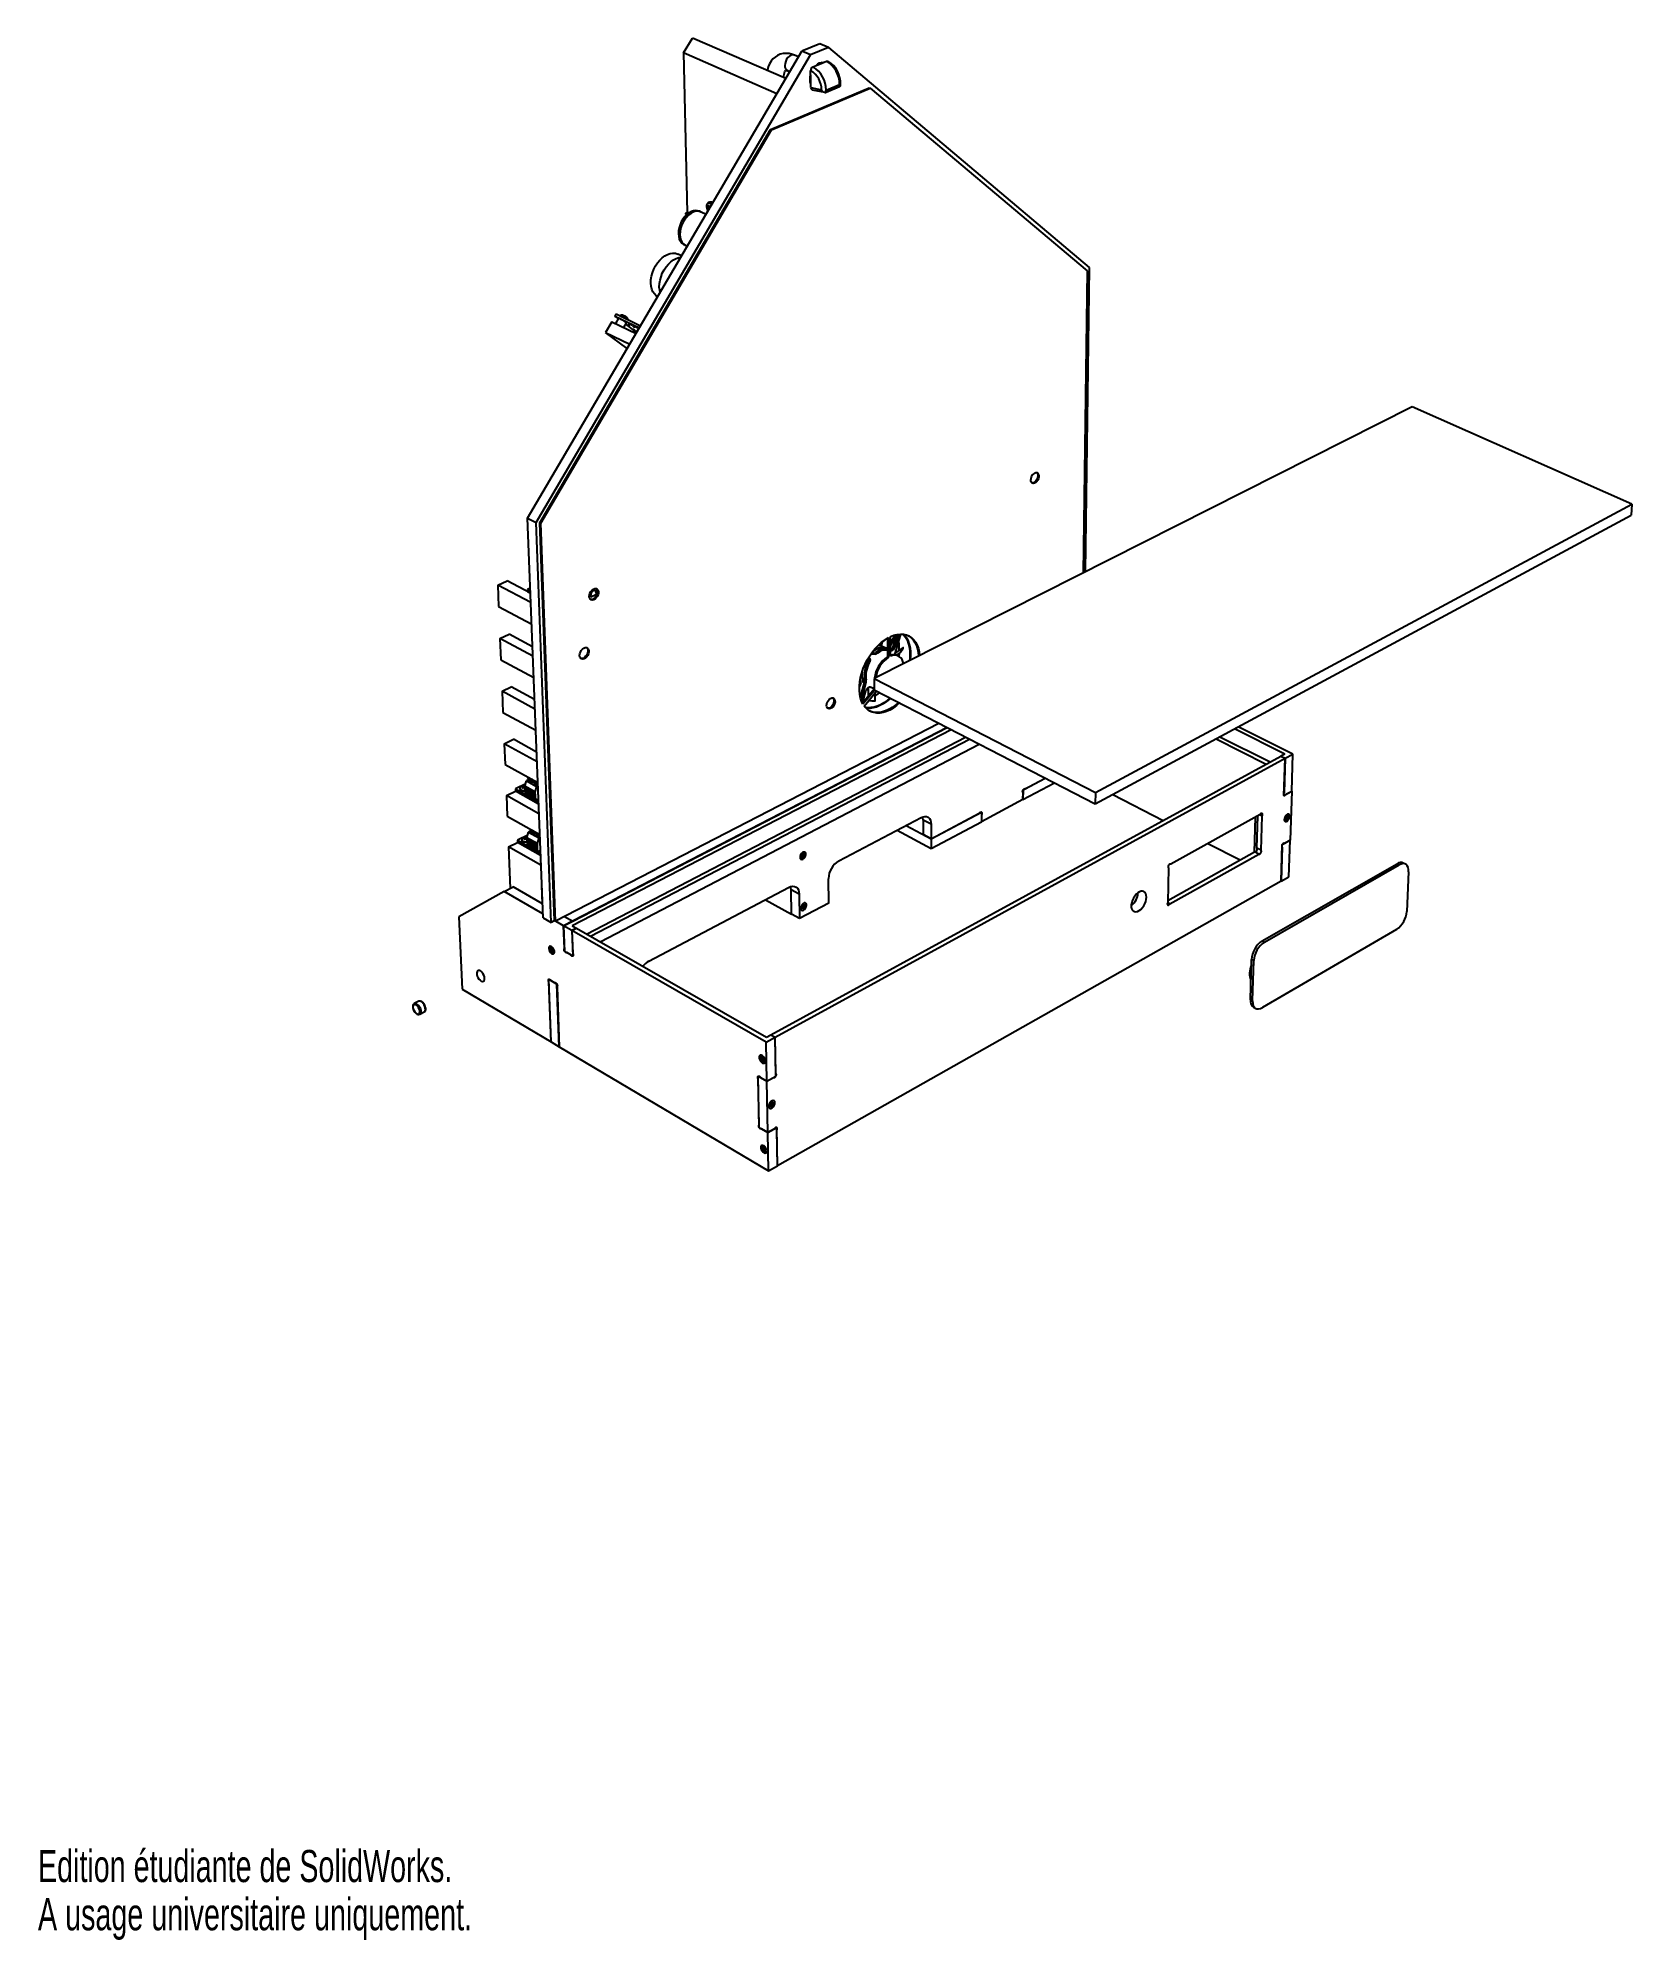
# Model space of a CAD drawing. Extents: x 0 to 180, y 0 to 215.
import ezdxf
from ezdxf.enums import TextEntityAlignment as Align

# ---------------------------------------------------------------- set-up
doc = ezdxf.new("R2010")
doc.units = 0
doc.layers.get('0').update_dxf_attribs({"linetype": 'CONTINUOUS'})

msp = doc.modelspace()

# ---------------------------------------------------------------- texts
at = {"color": 7, "linetype": 'CONTINUOUS'}
for s, width, p in [('Edition étudiante de SolidWorks.', 0.667188, (0, 5.45)), ('A usage universitaire uniquement.', 0.668182, (0, 0))]:
    msp.add_text(s, height=3.633, dxfattribs=dict(at, width=width)).set_placement(p, align=Align.BOTTOM_LEFT)

# ---------------------------------------------------------------- linework, layer by layer
at = {"color": 7, "linetype": 'CONTINUOUS'}
for p, q in [((55.37, 160.79), (86.37, 213.62)), ((56.32, 160.3), (87.35, 213.2)), ((73.01, 213.42), (74, 215.11)), ((73.01, 213.42), (73.42, 195.38)), ((83.54, 208.81), (73.01, 213.42)), ((84.55, 210.52), (74, 215.11)), ((85.99, 212.98), (85.54, 213.18)), ((88.41, 214.47), (86.37, 213.62)), ((87.35, 213.2), (86.37, 213.62)), ((89.39, 214.04), (87.35, 213.2)), ((89.39, 214.04), (88.41, 214.47)), ((89.39, 214.04), (118.87, 189.17)), ((84.78, 211.4), (85.01, 211.3)), ((87.38, 210.46), (87.37, 211.42)), ((87.62, 211.85), (88.39, 212.17)), ((88.39, 212.17), (89.15, 212.49)), ((88.7, 212.3), (88.61, 212.34)), ((82.82, 204.77), (93.99, 209.49)), ((82.94, 204.72), (94.11, 209.44)), ((84.34, 210.61), (84.34, 210.69)), ((87.4, 209.5), (87.38, 210.46)), ((87.4, 209.5), (88.61, 209.25)), ((87.54, 209.27), (88.98, 208.97)), ((89.11, 209.22), (90.63, 209.86)), ((89.11, 208.98), (90.64, 209.62)), ((93.99, 209.49), (94.11, 209.44)), ((94.11, 209.44), (118.64, 188.78)), ((56.73, 160.29), (82.82, 204.77)), ((56.85, 160.23), (82.94, 204.72)), ((82.82, 204.77), (82.94, 204.72)), ((75.77, 196.03), (75.67, 196.09)), ((75.67, 195.94), (75.93, 195.96)), ((75.77, 195.88), (75.67, 195.94)), ((75.68, 195.81), (75.69, 195.42)), ((75.77, 196.03), (75.78, 196.19)), ((75.77, 196.03), (75.89, 196.09)), ((75.77, 195.88), (75.97, 195.96)), ((75.97, 195.96), (75.79, 195.73)), ((75.95, 196.55), (75.82, 196.49)), ((75.89, 195.98), (75.9, 196.14)), ((75.89, 195.82), (75.94, 195.84)), ((75.92, 195.81), (75.89, 195.82)), ((76.02, 196.48), (76.15, 196.54)), ((76.25, 196.38), (76.02, 196.48)), ((76.3, 196.46), (76.15, 196.54)), ((73.24, 195.27), (73.24, 195.21)), ((73.3, 195.14), (73.3, 195.2)), ((73.3, 195.2), (73.39, 195.16)), ((73.3, 195.14), (73.34, 195.12)), ((74.98, 195.43), (74.8, 195.51)), ((75.54, 195.17), (74.98, 195.43)), ((75.79, 195.73), (75.85, 195.7)), ((73.06, 191.74), (73.24, 191.65)), ((73.24, 191.65), (73.43, 191.57)), ((72.79, 190.47), (72.37, 190.67)), ((118.64, 188.78), (118.19, 154.62)), ((118.87, 189.17), (118.41, 154.73)), ((70.08, 185.85), (69.92, 185.97)), ((64.88, 183.03), (64.16, 181.82)), ((64.88, 183.03), (67.64, 181.7)), ((65.38, 183.9), (65.24, 183.65)), ((65.24, 183.65), (68, 182.32)), ((65.63, 183.37), (65.24, 183.65)), ((65.65, 183.41), (65.31, 182.82)), ((65.38, 183.9), (68.15, 182.57)), ((66.18, 183.74), (66.11, 183.75)), ((66.21, 183.73), (66.29, 183.69)), ((66.25, 182.37), (66.55, 182.88)), ((66.39, 183.64), (66.29, 183.69)), ((66.41, 183.62), (66.37, 183.65)), ((64.16, 181.82), (66.92, 180.48)), ((66.64, 180), (64.16, 181.82)), ((67.58, 181.93), (66.47, 182.74)), ((67.5, 181.81), (67.4, 181.86)), ((67.48, 181.77), (67.58, 181.93)), ((67.73, 181.86), (67.58, 181.93)), ((67.92, 182.21), (67.94, 182.21)), ((155.38, 173.4), (94.54, 142.67)), ((180.25, 162.4), (155.38, 173.4)), ((119.57, 129.79), (180.25, 162.4)), ((180.25, 162.4), (180.17, 161.16)), ((55.37, 160.79), (56.32, 160.3)), ((57.11, 115.62), (55.37, 160.79)), ((58.02, 115.09), (56.32, 160.3)), ((56.73, 160.29), (56.85, 160.23)), ((58.41, 115.29), (56.73, 160.29)), ((58.52, 115.23), (56.85, 160.23)), ((119.55, 128.48), (180.17, 161.16)), ((51.99, 153.23), (53.04, 153.72)), ((51.99, 153.23), (52.09, 150.81)), ((55.74, 151.25), (51.99, 153.23)), ((55.69, 152.32), (53.04, 153.72)), ((55.67, 152.9), (55.35, 152.75)), ((55.35, 152.75), (55.36, 152.51)), ((55.35, 152.75), (55.68, 152.58)), ((52.09, 150.81), (55.83, 148.82)), ((55.36, 152.51), (55.69, 152.34)), ((62.53, 151.91), (62.34, 152.01)), ((62.53, 151.91), (63.07, 152.17)), ((62.99, 152.59), (62.73, 152.73)), ((52.24, 147.19), (53.28, 147.69)), ((55.97, 145.19), (52.24, 147.19)), ((52.24, 147.19), (52.34, 144.8)), ((55.93, 146.27), (53.28, 147.69)), ((95.18, 146.42), (95.04, 146.45)), ((95.23, 146.63), (95.15, 146.26)), ((95.38, 146.34), (95.35, 146.36)), ((95.38, 146.33), (95.49, 146.85)), ((95.87, 146.09), (95.39, 146.34)), ((96.05, 147.23), (96.06, 145.14)), ((96.16, 147.3), (96.17, 145.08)), ((96.97, 147.62), (96.4, 146.73)), ((96.41, 145.2), (96.4, 147.42)), ((96.4, 146.39), (96.98, 147.3)), ((97.08, 147.64), (96.71, 146.33)), ((96.71, 146.33), (96.89, 146.24)), ((97.29, 147.68), (96.89, 146.24)), ((96.91, 145.35), (97.57, 147.7)), ((52.34, 144.8), (56.06, 142.78)), ((93.83, 144.52), (94, 144.43)), ((94.68, 145.43), (94.18, 145.43)), ((94.5, 145.52), (94.24, 145.52)), ((94.5, 145.52), (94.68, 145.43)), ((94.71, 145.61), (94.89, 145.52)), ((95.55, 146.1), (95.65, 145.99)), ((96.05, 146.19), (95.96, 146.04)), ((96.06, 145.14), (96.17, 145.08)), ((97.84, 146.18), (96.97, 145.59)), ((97.08, 145.31), (97.54, 145.63)), ((97.32, 145.21), (97.2, 145.27)), ((97.37, 145.51), (97.33, 145.19)), ((93.08, 142.27), (92.88, 141.78)), ((92.92, 142.25), (93.13, 142.46)), ((93.46, 142.33), (92.97, 140.59)), ((92.98, 142.31), (93.07, 142.24)), ((93.63, 142.24), (93.07, 140.24)), ((93.46, 142.33), (93.63, 142.24)), ((93.48, 142.6), (93.65, 142.51)), ((94.54, 142.67), (94.55, 141.38)), ((94.54, 142.67), (119.57, 129.79)), ((52.49, 141.22), (53.52, 141.72)), ((52.49, 141.22), (52.58, 138.84)), ((56.2, 139.19), (52.49, 141.22)), ((56.16, 140.28), (53.52, 141.72)), ((94.55, 141.46), (93.22, 139.87)), ((93.25, 139.89), (93.63, 141.26)), ((94.62, 141.35), (93.29, 139.75)), ((93.41, 139.56), (94.81, 141.25)), ((93.86, 141.63), (93.87, 140.65)), ((94.18, 141.71), (94.2, 141.7)), ((94.55, 141.38), (119.55, 128.48)), ((94.66, 140.16), (94.66, 141.07)), ((52.58, 138.84), (56.29, 136.81)), ((52.73, 135.3), (53.76, 135.8)), ((56.39, 134.35), (53.76, 135.8)), ((101.88, 137.6), (58.52, 115.23)), ((102.81, 137.12), (59.44, 114.7)), ((103.27, 136.88), (60.42, 114.7)), ((60.47, 115.23), (102.81, 137.12)), ((62.03, 113.77), (104.88, 136.05)), ((62.49, 113.51), (105.35, 135.81)), ((133.21, 135.84), (138.9, 133)), ((133.65, 136.08), (139.34, 133.24)), ((140.98, 134.13), (135.29, 136.96)), ((141.91, 134.13), (135.73, 137.2)), ((52.73, 135.3), (52.83, 132.94)), ((56.43, 133.25), (52.73, 135.3)), ((63.56, 112.89), (106.42, 135.26)), ((82.88, 102.37), (140.53, 133.89)), ((83.37, 102.09), (141.02, 133.65)), ((140.98, 134.13), (140.53, 133.89)), ((140.53, 133.89), (141.02, 133.65)), ((140.89, 129.45), (141.02, 133.65)), ((141.02, 133.65), (140.9, 129.74)), ((141.02, 133.65), (141.91, 134.13)), ((141.77, 129.93), (141.91, 134.13)), ((52.83, 132.94), (56.52, 130.89)), ((55.72, 131.33), (55.25, 131.1)), ((55.41, 131.51), (55.43, 131.19)), ((55.47, 131.21), (55.46, 131.48)), ((55.7, 131.35), (55.71, 131.33)), ((111.39, 130.06), (113.9, 131.39)), ((111.63, 130.18), (113.9, 131.39)), ((52.98, 129.43), (54, 129.94)), ((52.98, 129.43), (53.07, 127.1)), ((56.65, 127.37), (52.98, 129.43)), ((55.15, 130.76), (53.99, 130.19)), ((53.99, 130.19), (54, 129.95)), ((53.99, 130.19), (55.1, 129.57)), ((54, 129.95), (56.61, 128.5)), ((56.61, 128.48), (54, 129.94)), ((54.47, 129.69), (54.48, 129.68)), ((54.83, 130.42), (54.84, 130.29)), ((54.93, 130.35), (54.85, 130.53)), ((54.94, 130.36), (55.06, 130.28)), ((54.96, 130.48), (55.09, 130.53)), ((54.96, 130.48), (54.96, 130.34)), ((55.06, 130.47), (55, 130.32)), ((55.06, 130.48), (55.25, 131.1)), ((56.2, 129.84), (55.06, 130.48)), ((55.06, 130.48), (55.1, 129.53)), ((55.06, 130.28), (55.07, 130.28)), ((55.1, 129.53), (56.24, 128.9)), ((55.13, 130.35), (55.16, 129.62)), ((55.58, 130.09), (55.13, 130.35)), ((55.36, 129.72), (55.16, 129.62)), ((55.16, 129.62), (55.61, 129.36)), ((55.25, 131.1), (56.39, 130.47)), ((55.34, 130.23), (55.36, 129.72)), ((55.36, 129.72), (55.6, 129.58)), ((55.36, 129.18), (55.37, 129.19)), ((55.56, 131.02), (55.54, 131)), ((55.56, 131.02), (55.71, 130.93)), ((55.66, 131.07), (55.57, 131.02)), ((55.61, 129.36), (55.58, 130.09)), ((55.58, 129.7), (55.6, 129.69)), ((55.66, 130.99), (55.63, 130.98)), ((55.89, 130.94), (55.66, 131.07)), ((55.66, 130.99), (55.66, 131.07)), ((55.78, 130.93), (55.66, 130.99)), ((55.69, 130.03), (55.72, 129.3)), ((56.14, 129.78), (55.69, 130.03)), ((55.92, 129.4), (55.72, 129.3)), ((55.72, 129.3), (56.17, 129.05)), ((55.9, 129.91), (55.92, 129.4)), ((55.92, 129.4), (56.16, 129.27)), ((56.15, 130.69), (56.13, 130.67)), ((56.17, 129.05), (56.14, 129.78)), ((56.15, 130.69), (56.3, 130.61)), ((56.15, 129.39), (56.16, 129.38)), ((56.25, 130.74), (56.16, 130.69)), ((56.39, 130.47), (56.2, 129.84)), ((56.2, 129.84), (56.24, 128.9)), ((56.25, 130.67), (56.22, 130.65)), ((56.24, 128.9), (56.59, 129.07)), ((56.48, 130.61), (56.25, 130.74)), ((56.25, 130.67), (56.25, 130.74)), ((56.37, 130.6), (56.25, 130.67)), ((56.39, 130.47), (56.53, 130.54)), ((111.38, 128.97), (114.93, 130.86)), ((111.39, 130.06), (111.38, 128.97)), ((111.38, 128.97), (111.39, 129.77)), ((111.63, 130.18), (111.61, 130.19)), ((119.57, 129.79), (119.55, 128.48)), ((121.53, 129.54), (127.23, 126.61)), ((140.89, 129.45), (141.77, 129.93)), ((141.12, 129.58), (141.77, 129.94)), ((141.77, 129.94), (141.58, 124.38)), ((53.07, 127.1), (56.74, 125.03)), ((55.8, 128.95), (55.8, 128.94)), ((55.9, 128.88), (55.91, 128.89)), ((56.27, 128.91), (56.6, 128.73)), ((56.39, 128.62), (56.39, 128.61)), ((56.49, 128.55), (56.51, 128.55)), ((90.55, 122.04), (99.86, 126.95)), ((101.01, 124.54), (106.68, 127.55)), ((101.01, 124.54), (106.44, 127.43)), ((106.68, 127.55), (106.67, 127.56)), ((111.38, 128.97), (106.68, 126.47)), ((106.68, 127.55), (106.68, 126.47)), ((106.68, 127.26), (106.68, 126.47)), ((138.19, 127.27), (128.09, 121.68)), ((137.65, 126.97), (137.53, 123.04)), ((137.82, 123.49), (137.93, 127.12)), ((138.42, 127.11), (138.14, 127.25)), ((138.3, 123.24), (138.42, 127.11)), ((141.15, 127), (141.1, 126.81)), ((141.13, 126.91), (141.16, 127.01)), ((141.29, 127.1), (141.15, 127)), ((141.25, 127.07), (141.37, 127.01)), ((141.37, 127.01), (141.29, 127.1)), ((141.32, 126.82), (141.37, 127.01)), ((55.39, 124.97), (54.23, 124.39)), ((55.29, 124.66), (55.48, 125.28)), ((55.92, 125.5), (55.48, 125.28)), ((55.48, 125.28), (56.62, 124.64)), ((55.65, 125.65), (55.66, 125.37)), ((55.7, 125.39), (55.69, 125.63)), ((55.79, 125.2), (55.77, 125.18)), ((55.79, 125.2), (55.94, 125.11)), ((55.89, 125.25), (55.8, 125.2)), ((55.89, 125.18), (55.86, 125.16)), ((56.12, 125.12), (55.89, 125.25)), ((55.89, 125.18), (55.89, 125.25)), ((56.01, 125.11), (55.89, 125.18)), ((56.38, 124.87), (56.36, 124.85)), ((56.47, 124.92), (56.38, 124.87)), ((56.38, 124.87), (56.53, 124.78)), ((56.48, 124.84), (56.44, 124.83)), ((56.71, 124.78), (56.47, 124.92)), ((56.48, 124.84), (56.47, 124.92)), ((56.6, 124.77), (56.48, 124.84)), ((97.14, 125.51), (101.01, 123.44)), ((98.16, 126.05), (101.01, 124.54)), ((101.01, 126.18), (100.09, 126.66)), ((100.09, 126.66), (100.1, 125.02)), ((101.01, 124.54), (100.1, 125.02)), ((101.01, 123.44), (106.68, 126.47)), ((101.01, 126.18), (101.01, 124.54)), ((141.1, 126.81), (141.18, 126.72)), ((141.12, 126.9), (141.13, 126.91)), ((141.13, 126.91), (141.32, 126.82)), ((141.18, 126.72), (141.32, 126.82)), ((53.22, 123.63), (54.24, 124.14)), ((53.22, 123.63), (53.41, 118.93)), ((56.88, 121.55), (53.22, 123.63)), ((54.23, 124.39), (54.24, 124.15)), ((54.23, 124.39), (55.33, 123.76)), ((54.24, 124.15), (56.84, 122.68)), ((56.84, 122.67), (54.24, 124.14)), ((54.71, 123.89), (54.71, 123.88)), ((55.06, 124.61), (55.07, 124.48)), ((55.16, 124.54), (55.08, 124.72)), ((55.18, 124.55), (55.29, 124.47)), ((55.19, 124.68), (55.32, 124.72)), ((55.19, 124.68), (55.2, 124.54)), ((55.3, 124.7), (55.23, 124.51)), ((56.43, 124.02), (55.29, 124.66)), ((55.29, 124.66), (55.33, 123.72)), ((55.29, 124.47), (55.3, 124.48)), ((55.33, 123.72), (56.46, 123.08)), ((55.36, 124.53), (55.39, 123.81)), ((55.81, 124.27), (55.36, 124.53)), ((55.59, 123.91), (55.39, 123.81)), ((55.39, 123.81), (55.84, 123.55)), ((55.57, 124.41), (55.59, 123.91)), ((55.58, 123.38), (55.59, 123.39)), ((55.59, 123.91), (55.83, 123.77)), ((55.84, 123.55), (55.81, 124.27)), ((55.81, 123.89), (55.83, 123.88)), ((55.91, 124.21), (55.94, 123.49)), ((56.37, 123.96), (55.91, 124.21)), ((56.15, 123.59), (55.94, 123.49)), ((55.94, 123.49), (56.4, 123.23)), ((56.12, 123.08), (56.13, 123.08)), ((56.13, 124.09), (56.15, 123.59)), ((56.15, 123.59), (56.39, 123.46)), ((56.4, 123.23), (56.37, 123.96)), ((56.37, 123.57), (56.39, 123.57)), ((56.62, 124.64), (56.43, 124.02)), ((56.43, 124.02), (56.46, 123.08)), ((56.46, 123.08), (56.81, 123.26)), ((56.5, 123.1), (56.83, 122.91)), ((56.62, 124.64), (56.76, 124.71)), ((56.71, 122.74), (56.72, 122.75)), ((86.38, 122.67), (86.36, 122.48)), ((86.37, 122.59), (86.45, 122.67)), ((86.52, 122.81), (86.38, 122.67)), ((86.45, 122.67), (86.46, 122.75)), ((86.45, 122.67), (86.62, 122.58)), ((86.64, 122.76), (86.52, 122.81)), ((86.62, 122.58), (86.64, 122.76)), ((101.01, 124.54), (101.01, 123.44)), ((127.76, 117.58), (137.57, 123.07)), ((127.99, 117.19), (138.06, 122.82)), ((132.3, 124.01), (135.93, 122.15)), ((138.06, 122.82), (137.57, 123.07)), ((138.3, 123.24), (137.82, 123.49)), ((140.57, 119.76), (140.7, 123.89)), ((140.69, 123.6), (140.57, 119.76)), ((140.7, 123.89), (141.58, 124.38)), ((140.7, 123.89), (140.7, 123.89)), ((140.92, 124.03), (140.94, 124.02)), ((141.58, 124.38), (140.94, 124.02)), ((141.44, 120.25), (141.58, 124.38)), ((141.58, 124.38), (141.58, 124.38)), ((86.36, 122.5), (86.48, 122.44)), ((86.36, 122.48), (86.48, 122.44)), ((86.48, 122.44), (86.62, 122.58)), ((127.84, 121.24), (127.75, 117.35)), ((128.09, 121.68), (128.07, 121.69)), ((138.43, 112.99), (153.69, 121.72)), ((138.68, 112.85), (153.94, 121.59)), ((153.94, 121.59), (153.69, 121.72)), ((154.63, 121.68), (154.38, 121.8)), ((154.99, 120.82), (154.78, 116.32)), ((52.71, 118.57), (47.59, 115.7)), ((52.71, 118.57), (53.73, 119.09)), ((57.09, 116.05), (52.71, 118.57)), ((57.05, 117.19), (53.73, 119.09)), ((56.97, 119.24), (56.95, 119.25)), ((56.95, 119.25), (57.03, 117.2)), ((69.07, 110.7), (84.87, 119.04)), ((140.57, 119.76), (83.61, 87.56)), ((85.21, 116.01), (85.17, 118.78)), ((86.08, 118.28), (85.17, 118.78)), ((89.42, 117.27), (89.39, 120.03)), ((140.57, 119.76), (141.44, 120.25)), ((82.25, 117.65), (85.21, 116.01)), ((86.08, 118.28), (86.12, 115.51)), ((89.42, 117.27), (86.12, 115.51)), ((86.46, 116.91), (86.44, 116.72)), ((86.44, 116.75), (86.56, 116.68)), ((86.44, 116.72), (86.56, 116.68)), ((86.45, 116.84), (86.53, 116.92)), ((86.59, 117.05), (86.46, 116.91)), ((86.53, 116.92), (86.53, 116.99)), ((86.53, 116.92), (86.7, 116.82)), ((86.56, 116.68), (86.7, 116.82)), ((86.71, 117.01), (86.59, 117.05)), ((86.7, 116.82), (86.71, 117.01)), ((127.99, 117.19), (127.74, 117.32)), ((47.59, 115.7), (47.97, 107.53)), ((57.11, 115.62), (58.02, 115.09)), ((58.41, 115.29), (58.02, 115.09)), ((58.41, 115.29), (58.52, 115.23)), ((59.44, 114.7), (58.41, 115.29)), ((59.44, 114.7), (60.47, 115.23)), ((60.37, 114.17), (59.44, 114.7)), ((59.44, 114.7), (59.55, 111.81)), ((59.54, 112.12), (59.44, 114.7)), ((59.55, 115.75), (60.47, 115.23)), ((60.88, 114.43), (60.37, 114.17)), ((60.37, 114.17), (60.47, 111.28)), ((60.38, 114.16), (60.89, 114.43)), ((60.38, 114.16), (60.47, 111.58)), ((82.34, 101.52), (60.38, 114.16)), ((60.42, 114.7), (60.88, 114.43)), ((60.88, 114.43), (60.88, 114.42)), ((60.89, 114.43), (82.37, 102.09)), ((86.12, 115.51), (85.21, 116.01)), ((153.62, 114.28), (138.45, 105.45)), ((57.97, 112.14), (57.95, 111.98)), ((58.14, 112.07), (57.95, 111.98)), ((57.95, 111.98), (58.06, 111.79)), ((58.11, 112.12), (57.97, 112.14)), ((58.21, 111.87), (58.06, 111.79)), ((58.22, 111.94), (58.11, 112.12)), ((58.2, 111.77), (58.22, 111.94)), ((138.43, 112.99), (138.68, 112.85)), ((58.06, 111.79), (58.2, 111.77)), ((60.47, 111.28), (59.55, 111.81)), ((60.24, 111.41), (59.79, 111.67)), ((60.47, 111.28), (60.5, 111.3)), ((137.1, 106.33), (137.23, 110.89)), ((137.49, 110.76), (137.23, 110.89)), ((137.35, 106.2), (137.49, 110.76)), ((57.76, 108.65), (57.78, 108.66)), ((57.76, 108.65), (58.68, 108.11)), ((58.04, 101.56), (57.76, 108.65)), ((58.04, 101.56), (57.78, 108.35)), ((58.01, 108.51), (58.44, 108.26)), ((58.44, 108.26), (58.45, 108.26)), ((58.94, 101.02), (58.68, 108.11)), ((58.69, 107.81), (58.94, 101.02)), ((43.06, 106.16), (42.54, 105.9)), ((43.06, 106.16), (43.06, 106.16)), ((47.97, 107.53), (58.04, 101.56)), ((137.1, 106.33), (137.35, 106.2)), ((137.45, 105.5), (137.7, 105.36)), ((43.17, 104.69), (43.16, 104.68)), ((43.17, 104.69), (43.68, 104.96)), ((58.04, 101.56), (58.94, 101.02)), ((82.34, 101.52), (83.37, 102.09)), ((82.42, 97.12), (82.34, 101.52)), ((82.37, 102.09), (82.88, 102.37)), ((82.88, 102.37), (83.37, 102.09)), ((83.44, 98), (83.37, 102.09)), ((83.44, 97.69), (83.37, 102.09)), ((58.94, 101.02), (82.59, 86.99)), ((81.89, 99.79), (81.76, 99.77)), ((81.76, 99.77), (81.76, 99.59)), ((81.95, 99.69), (81.76, 99.59)), ((81.76, 99.59), (81.9, 99.42)), ((82.03, 99.62), (81.89, 99.79)), ((82.03, 99.49), (81.9, 99.42)), ((81.9, 99.42), (82.03, 99.43)), ((81.95, 99.71), (81.95, 99.69)), ((81.95, 99.69), (82.03, 99.6)), ((82.03, 99.43), (82.03, 99.62)), ((81.45, 97.69), (82.42, 97.12)), ((81.55, 91.88), (81.45, 97.69)), ((81.45, 97.69), (81.46, 97.69)), ((81.55, 92.19), (81.45, 97.38)), ((81.7, 97.54), (82.42, 97.12)), ((82.42, 97.12), (83.44, 97.69)), ((82.42, 97.12), (83.17, 97.54)), ((82.52, 91.31), (82.42, 97.12)), ((83.04, 94.7), (82.88, 94.58)), ((83.01, 94.68), (83.14, 94.61)), ((83.14, 94.61), (83.04, 94.7)), ((82.88, 94.58), (82.82, 94.38)), ((82.82, 94.38), (82.92, 94.29)), ((82.85, 94.47), (82.9, 94.51)), ((82.9, 94.51), (82.93, 94.62)), ((82.9, 94.51), (83.08, 94.4)), ((82.92, 94.29), (83.08, 94.4)), ((83.08, 94.4), (83.14, 94.61)), ((81.55, 91.88), (82.52, 91.31)), ((82.52, 91.31), (81.81, 91.73)), ((82.52, 91.31), (83.54, 91.88)), ((83.27, 91.73), (82.52, 91.31)), ((82.59, 86.99), (82.52, 91.31)), ((83.61, 87.56), (83.54, 91.88)), ((83.61, 87.56), (83.54, 91.57)), ((82.07, 89.61), (81.94, 89.6)), ((81.94, 89.6), (81.94, 89.42)), ((82.13, 89.52), (81.94, 89.42)), ((81.94, 89.42), (82.08, 89.25)), ((82.2, 89.44), (82.07, 89.61)), ((82.21, 89.32), (82.08, 89.25)), ((82.08, 89.25), (82.21, 89.26)), ((82.13, 89.53), (82.13, 89.52)), ((82.13, 89.52), (82.2, 89.43)), ((82.21, 89.26), (82.2, 89.44)), ((82.59, 86.99), (83.61, 87.56))]:
    msp.add_line(p, q, dxfattribs=at)
at = {"color": 8, "linetype": 'CONTINUOUS'}
msp.add_line((69.92, 185.97), (70.1, 185.89), dxfattribs=at)
at = {"color": 7, "linetype": 'CONTINUOUS'}
for points in [[(85.54, 213.18), (85.32, 213.26), (84.95, 213.35), (84.62, 213.38), (84.27, 213.36), (83.94, 213.28), (83.63, 213.14), (83.35, 212.96), (83.11, 212.74), (82.9, 212.48), (82.72, 212.18), (82.58, 211.84), (82.48, 211.48), (82.48, 211.42)], [(84.34, 210.69), (84.34, 210.81), (84.36, 211.03), (84.4, 211.19), (84.45, 211.32), (84.5, 211.39), (84.53, 211.42), (84.55, 211.44), (84.58, 211.44), (84.64, 211.44), (84.72, 211.42), (84.78, 211.4)], [(87.3, 210.43), (87.32, 210.72), (87.38, 210.98)], [(89.15, 212.49), (89.23, 212.51), (89.31, 212.49), (89.31, 212.48)], [(87.39, 209.94), (87.33, 210.16), (87.3, 210.43)], [(90.68, 209.64), (90.67, 209.71), (90.66, 209.76), (90.66, 209.8), (90.65, 209.82), (90.65, 209.83), (90.64, 209.84), (90.64, 209.85), (90.64, 209.85), (90.64, 209.86), (90.63, 209.86), (90.63, 209.86)], [(75.78, 196.43), (75.7, 196.39), (75.65, 196.32), (75.6, 196.17), (75.61, 196.01), (75.65, 195.85), (75.74, 195.71), (75.81, 195.63)], [(75.67, 196.09), (75.67, 195.98), (75.67, 195.94)], [(75.79, 195.73), (75.77, 195.83), (75.77, 195.88)], [(75.9, 196.14), (75.81, 196.18), (75.78, 196.19)], [(76.02, 195.93), (75.92, 195.96), (75.89, 195.98)], [(75.89, 195.77), (75.89, 195.78), (75.89, 195.82)], [(73.9, 195.49), (73.63, 195.35), (73.38, 195.15), (73.14, 194.91), (72.93, 194.63), (72.74, 194.32), (72.6, 193.99), (72.49, 193.64), (72.43, 193.3), (72.41, 192.97), (72.45, 192.65), (72.52, 192.37), (72.64, 192.12), (72.8, 191.92), (72.99, 191.77), (73.06, 191.74)], [(74.07, 195.41), (73.81, 195.26), (73.55, 195.07), (73.32, 194.83), (73.1, 194.55), (72.92, 194.24), (72.77, 193.9), (72.67, 193.56), (72.61, 193.22), (72.59, 192.88), (72.62, 192.57), (72.7, 192.28), (72.82, 192.04), (72.98, 191.84), (73.17, 191.69), (73.24, 191.65)], [(74.07, 195.41), (73.81, 195.26), (73.55, 195.07), (73.32, 194.83), (73.1, 194.55), (72.92, 194.24), (72.77, 193.9), (72.67, 193.56), (72.61, 193.22), (72.59, 192.88), (72.62, 192.57), (72.7, 192.28), (72.82, 192.04), (72.98, 191.84), (73.17, 191.69), (73.24, 191.65)], [(73.3, 195.2), (73.25, 195.24), (73.24, 195.28), (73.26, 195.32), (73.31, 195.35), (73.39, 195.38), (73.49, 195.39), (73.58, 195.38), (73.66, 195.35)], [(73.3, 195.14), (73.25, 195.18), (73.24, 195.21)], [(73.42, 195.31), (73.4, 195.29), (73.39, 195.28), (73.4, 195.26), (73.42, 195.25), (73.44, 195.24), (73.48, 195.24), (73.51, 195.24), (73.52, 195.25)], [(73.57, 195.28), (73.56, 195.29), (73.54, 195.31), (73.51, 195.31), (73.48, 195.32), (73.45, 195.31), (73.42, 195.31)], [(69.92, 185.97), (69.71, 186.17), (69.54, 186.42), (69.41, 186.71), (69.33, 187.04), (69.3, 187.4), (69.31, 187.78), (69.37, 188.18), (69.48, 188.57), (69.64, 188.96), (69.83, 189.33), (70.06, 189.68), (70.31, 189.99), (70.59, 190.25), (70.89, 190.47), (71.19, 190.63), (71.5, 190.74), (71.8, 190.78), (72.09, 190.76), (72.35, 190.68), (72.37, 190.67)], [(70.35, 186.33), (70.3, 186.58), (70.26, 186.94), (70.28, 187.33), (70.34, 187.72), (70.45, 188.12), (70.6, 188.51), (70.79, 188.88), (71.02, 189.22), (71.28, 189.53), (71.56, 189.8), (71.86, 190.02), (72.16, 190.18), (72.47, 190.28), (72.7, 190.32)], [(65.86, 183.71), (65.85, 183.69), (65.85, 183.67)], [(66.11, 183.75), (66.04, 183.77), (65.94, 183.77), (65.89, 183.75), (65.86, 183.71)], [(65.86, 183.71), (65.86, 183.71), (65.91, 183.71)], [(66.18, 183.74), (66.19, 183.73), (66.21, 183.73)], [(66.41, 183.62), (66.51, 183.56), (66.54, 183.53)], [(66.54, 183.53), (66.51, 183.56), (66.49, 183.57)], [(64.98, 181.34), (65, 181.33), (65.03, 181.31), (65.06, 181.29), (65.08, 181.28), (65.1, 181.27), (65.1, 181.26), (65.09, 181.26), (65.07, 181.27), (65.05, 181.28), (65.02, 181.3), (64.99, 181.32), (64.96, 181.33), (64.95, 181.35), (64.95, 181.35), (64.96, 181.35), (64.98, 181.34)], [(66.79, 182.71), (66.81, 182.7), (66.84, 182.68), (66.86, 182.67), (66.88, 182.66), (66.89, 182.65), (66.89, 182.65), (66.88, 182.65), (66.87, 182.65), (66.85, 182.66), (66.82, 182.68), (66.8, 182.69), (66.78, 182.7), (66.77, 182.71), (66.77, 182.72), (66.78, 182.72), (66.79, 182.71)], [(67.01, 182.73), (67.04, 182.72), (67.07, 182.7), (67.09, 182.68), (67.12, 182.67), (67.13, 182.65), (67.13, 182.65), (67.12, 182.65), (67.1, 182.66), (67.08, 182.67), (67.05, 182.69), (67.02, 182.71), (67, 182.72), (66.98, 182.73), (66.98, 182.74), (66.99, 182.74), (67.01, 182.73)], [(67.28, 181.87), (67.34, 181.88), (67.4, 181.86)], [(67.32, 182.5), (67.35, 182.49), (67.39, 182.46), (67.42, 182.44), (67.45, 182.43), (67.47, 182.41), (67.47, 182.41), (67.46, 182.41), (67.44, 182.42), (67.4, 182.43), (67.37, 182.45), (67.33, 182.48), (67.31, 182.49), (67.29, 182.51), (67.29, 182.51), (67.3, 182.51), (67.32, 182.5)], [(67.36, 182.17), (67.38, 182.16), (67.41, 182.14), (67.43, 182.13), (67.45, 182.12), (67.46, 182.11), (67.46, 182.1), (67.45, 182.1), (67.44, 182.11), (67.42, 182.12), (67.39, 182.13), (67.37, 182.15), (67.35, 182.16), (67.34, 182.17), (67.34, 182.17), (67.35, 182.17), (67.36, 182.17)], [(67.4, 181.82), (67.46, 181.82), (67.5, 181.81)], [(67.4, 181.82), (67.46, 181.82), (67.5, 181.81)], [(67.63, 182.43), (67.66, 182.42), (67.69, 182.4), (67.72, 182.38), (67.74, 182.37), (67.75, 182.35), (67.76, 182.35), (67.75, 182.35), (67.73, 182.36), (67.7, 182.37), (67.67, 182.39), (67.64, 182.41), (67.62, 182.42), (67.61, 182.43), (67.6, 182.44), (67.61, 182.44), (67.63, 182.43)], [(67.64, 181.96), (67.66, 181.95), (67.68, 181.94), (67.7, 181.92), (67.72, 181.91), (67.73, 181.9), (67.73, 181.9), (67.73, 181.9), (67.71, 181.91), (67.69, 181.92), (67.67, 181.93), (67.64, 181.95), (67.63, 181.96), (67.62, 181.97), (67.61, 181.97), (67.62, 181.97), (67.64, 181.96)], [(67.93, 182.19), (67.91, 182.21), (67.89, 182.22), (67.89, 182.23), (67.9, 182.22), (67.92, 182.21)], [(112.26, 165.12), (112.29, 165.3), (112.35, 165.49), (112.44, 165.66), (112.56, 165.8), (112.69, 165.9), (112.83, 165.96), (112.96, 165.96), (113.06, 165.9), (113.14, 165.8), (113.17, 165.65), (113.17, 165.48), (113.13, 165.3), (113.05, 165.12), (112.95, 164.96), (112.82, 164.84), (112.68, 164.76), (112.55, 164.73), (112.43, 164.76), (112.34, 164.84), (112.28, 164.96), (112.26, 165.12)], [(112.95, 165.95), (113.02, 165.85), (113.06, 165.71), (113.06, 165.54), (113.01, 165.35), (112.94, 165.18), (112.83, 165.02), (112.7, 164.89), (112.57, 164.81), (112.43, 164.79), (112.4, 164.79)], [(112.95, 165.95), (113.02, 165.85), (113.06, 165.71), (113.06, 165.54), (113.01, 165.35), (112.94, 165.18), (112.83, 165.02), (112.7, 164.89), (112.57, 164.81), (112.43, 164.79), (112.4, 164.79)], [(62.33, 151.94), (62.35, 152.13), (62.41, 152.33), (62.51, 152.51), (62.65, 152.67), (62.8, 152.78), (62.95, 152.84), (63.1, 152.84), (63.22, 152.78), (63.32, 152.68), (63.37, 152.52), (63.37, 152.34), (63.33, 152.15), (63.25, 151.96), (63.13, 151.78), (62.99, 151.65), (62.84, 151.56), (62.68, 151.53), (62.55, 151.56), (62.44, 151.64), (62.36, 151.77), (62.33, 151.94)], [(63.13, 152.82), (63.2, 152.74), (63.25, 152.59), (63.26, 152.4), (63.22, 152.21), (63.13, 152.02), (63.02, 151.85), (62.87, 151.71), (62.72, 151.62), (62.57, 151.59), (62.45, 151.61)], [(63.13, 152.82), (63.2, 152.74), (63.25, 152.59), (63.26, 152.4), (63.22, 152.21), (63.13, 152.02), (63.02, 151.85), (62.87, 151.71), (62.72, 151.62), (62.57, 151.59), (62.45, 151.61)], [(63.07, 152.17), (63.11, 152.33), (63.09, 152.47), (63.02, 152.57), (62.91, 152.61), (62.78, 152.59), (62.66, 152.49), (62.56, 152.35), (62.5, 152.19), (62.49, 152.03), (62.53, 151.91)], [(93.29, 139.75), (93.12, 140.09), (93, 140.46), (92.92, 140.88), (92.88, 141.32), (92.88, 141.79), (92.93, 142.28), (93.01, 142.78), (93.15, 143.28), (93.32, 143.79), (93.53, 144.29), (93.77, 144.77), (94.05, 145.23), (94.35, 145.67), (94.68, 146.08), (95.04, 146.45), (95.4, 146.78), (95.78, 147.06), (96.16, 147.3)], [(96.4, 147.42), (96.78, 147.57), (97.16, 147.66), (97.53, 147.7), (97.88, 147.68), (98.21, 147.6), (98.51, 147.47), (98.79, 147.29), (99.03, 147.05), (99.24, 146.77), (99.42, 146.44), (99.55, 146.07), (99.64, 145.67), (99.69, 145.27)], [(97.77, 147.69), (97.87, 147.6), (98.08, 147.34), (98.27, 147.03), (98.41, 146.68), (98.51, 146.3), (98.58, 145.88), (98.6, 145.44), (98.58, 144.97), (98.55, 144.7)], [(97.89, 147.69), (98.05, 147.51), (98.24, 147.22), (98.41, 146.89), (98.53, 146.52), (98.61, 146.12), (98.65, 145.69), (98.65, 145.24), (98.62, 144.77), (98.61, 144.73)], [(98.35, 147.55), (98.48, 147.48), (98.75, 147.28), (98.98, 147.04), (99.17, 146.75), (99.33, 146.42), (99.46, 146.05), (99.54, 145.65), (99.58, 145.22), (99.58, 145.22)], [(98.41, 147.52), (98.67, 147.35), (98.92, 147.11), (99.13, 146.83), (99.3, 146.5), (99.43, 146.13), (99.53, 145.73), (99.58, 145.29), (99.58, 145.22)], [(61.25, 145.26), (61.27, 145.45), (61.33, 145.64), (61.43, 145.83), (61.57, 145.98), (61.72, 146.1), (61.87, 146.16), (62.02, 146.16), (62.14, 146.11), (62.23, 146), (62.29, 145.85), (62.29, 145.67), (62.25, 145.48), (62.17, 145.28), (62.05, 145.11), (61.91, 144.98), (61.76, 144.89), (61.6, 144.86), (61.47, 144.88), (61.36, 144.96), (61.28, 145.09), (61.25, 145.26)], [(62.05, 146.14), (62.12, 146.06), (62.17, 145.91), (62.17, 145.73), (62.13, 145.54), (62.05, 145.35), (61.93, 145.18), (61.79, 145.04), (61.64, 144.95), (61.49, 144.92), (61.37, 144.94)], [(62.05, 146.14), (62.12, 146.06), (62.17, 145.91), (62.17, 145.73), (62.13, 145.54), (62.05, 145.35), (61.93, 145.18), (61.79, 145.04), (61.64, 144.95), (61.49, 144.92), (61.37, 144.94)], [(93.96, 145.02), (94, 144.99), (94.05, 144.93), (94.07, 144.85), (94.09, 144.75), (94.08, 144.65), (94.05, 144.54), (94, 144.43)], [(94.38, 145.69), (94.39, 145.7), (94.65, 145.88), (94.91, 146.01), (95.17, 146.09), (95.42, 146.12), (95.65, 146.09), (95.86, 146), (95.91, 145.97)], [(94.47, 145.83), (94.52, 145.87), (94.78, 146.03), (95.05, 146.13), (95.3, 146.19), (95.55, 146.19), (95.78, 146.13), (95.98, 146.03), (96.05, 145.97)], [(97.53, 145.63), (97.54, 145.63), (97.54, 145.63), (97.54, 145.63), (97.55, 145.63), (97.56, 145.66), (97.6, 145.77), (97.72, 145.93), (97.82, 146.1), (97.84, 146.14), (97.84, 146.17), (97.85, 146.18), (97.85, 146.18), (97.85, 146.18), (97.85, 146.18), (97.85, 146.18), (97.85, 146.18), (97.85, 146.18), (97.85, 146.18), (97.84, 146.18), (97.84, 146.18)], [(89.17, 139.61), (89.19, 139.79), (89.25, 139.98), (89.35, 140.15), (89.47, 140.3), (89.61, 140.41), (89.75, 140.47), (89.89, 140.47), (90, 140.42), (90.08, 140.32), (90.12, 140.18), (90.13, 140.01), (90.09, 139.83), (90.01, 139.64), (89.9, 139.48), (89.76, 139.35), (89.62, 139.27), (89.48, 139.24), (89.36, 139.26), (89.26, 139.33), (89.2, 139.46), (89.17, 139.61)], [(89.91, 140.46), (89.96, 140.38), (90.01, 140.24), (90.01, 140.07), (89.97, 139.89), (89.89, 139.71), (89.78, 139.54), (89.65, 139.41), (89.51, 139.33), (89.37, 139.3), (89.27, 139.31)], [(93.39, 140.07), (93.34, 140.06), (93.29, 140.05)], [(97.43, 139.9), (97.08, 139.6), (96.7, 139.33), (96.32, 139.1), (95.94, 138.94), (95.56, 138.82), (95.19, 138.76), (94.84, 138.76), (94.5, 138.81), (94.18, 138.92), (93.89, 139.08), (93.64, 139.3), (93.41, 139.56)], [(96.34, 140.46), (96.02, 140.19), (95.66, 139.93), (95.28, 139.71), (94.91, 139.55), (94.54, 139.44), (94.17, 139.38), (93.83, 139.37), (93.5, 139.42)], [(96.39, 140.43), (96.3, 140.35), (95.93, 140.05), (95.56, 139.8), (95.19, 139.6), (94.81, 139.44), (94.45, 139.34), (94.09, 139.29), (93.74, 139.3), (93.62, 139.32)], [(93.63, 141.26), (93.67, 141.37), (93.73, 141.47), (93.79, 141.56), (93.87, 141.64), (93.96, 141.69), (94.04, 141.72), (94.12, 141.72), (94.19, 141.7)], [(93.93, 140.18), (93.93, 140.18), (94.04, 140.18), (94.3, 140.15), (94.55, 140.15), (94.62, 140.16), (94.65, 140.16), (94.66, 140.16), (94.66, 140.16), (94.66, 140.16)], [(97.32, 139.96), (96.96, 139.65), (96.59, 139.39), (96.21, 139.16), (95.82, 138.99), (95.45, 138.88), (95.08, 138.82), (94.72, 138.82), (94.38, 138.87), (94.07, 138.98), (93.97, 139.02)], [(97.32, 139.96), (97.22, 139.87), (96.86, 139.57), (96.49, 139.32), (96.11, 139.12), (95.74, 138.96), (95.37, 138.86), (95.01, 138.81), (94.66, 138.82), (94.34, 138.88), (94.03, 138.99), (93.97, 139.02)], [(95.14, 141.08), (94.83, 140.81), (94.66, 140.69)], [(55.91, 131.23), (55.82, 131.24), (55.7, 131.23), (55.6, 131.19), (55.53, 131.14), (55.51, 131.08), (55.52, 131.02), (55.58, 130.97), (55.67, 130.94), (55.78, 130.93), (55.9, 130.94), (56, 130.97), (56, 130.97)], [(54.95, 130.57), (54.78, 130.54), (54.71, 130.52), (54.61, 130.47), (54.53, 130.4), (54.49, 130.31), (54.48, 130.24)], [(54.48, 130.24), (54.49, 130.18), (54.55, 130.09), (54.64, 130.03), (54.78, 129.98), (54.93, 129.97), (55.08, 129.98)], [(54.48, 130.24), (54.49, 130.18), (54.57, 130.1), (54.7, 130.04), (54.86, 130.01), (55.04, 130.02), (55.08, 130.02)], [(54.71, 130.34), (54.79, 130.4), (54.83, 130.42)], [(54.71, 130.34), (54.79, 130.3), (54.82, 130.28)], [(54.85, 130.53), (54.76, 130.48), (54.72, 130.46)], [(54.72, 130.46), (54.8, 130.44), (54.83, 130.42)], [(54.82, 130.28), (54.91, 130.33), (54.94, 130.36)], [(54.85, 130.53), (54.93, 130.5), (54.96, 130.48)], [(55.09, 130.56), (55.04, 130.57), (54.95, 130.57)], [(55.42, 130.18), (55.39, 130.14), (55.38, 130.05), (55.4, 129.95), (55.45, 129.85), (55.51, 129.76), (55.58, 129.7)], [(55.98, 129.87), (55.96, 129.83), (55.94, 129.74), (55.96, 129.64), (56.01, 129.54), (56.07, 129.45), (56.15, 129.39)], [(56, 130.97), (56.07, 131.02), (56.1, 131.08), (56.09, 131.13)], [(56.5, 130.9), (56.41, 130.91), (56.29, 130.9), (56.19, 130.87), (56.12, 130.81), (56.09, 130.76), (56.11, 130.7), (56.17, 130.65), (56.26, 130.61), (56.37, 130.6), (56.49, 130.61), (56.53, 130.62)], [(111.39, 129.77), (111.35, 129.81), (111.34, 129.89), (111.35, 129.97), (111.39, 130.06), (111.44, 130.13), (111.51, 130.18), (111.57, 130.2), (111.63, 130.18)], [(140.9, 129.74), (140.86, 129.66), (140.84, 129.57), (140.85, 129.5), (140.89, 129.45), (140.94, 129.43), (141, 129.45), (141.06, 129.5), (141.12, 129.58)], [(99.86, 126.95), (100.08, 127.04), (100.3, 127.07), (100.49, 127.05), (100.67, 126.97), (100.81, 126.84), (100.92, 126.66), (100.98, 126.44), (101.01, 126.18)], [(100.09, 126.66), (100.07, 126.92), (100.05, 127.01)], [(106.44, 127.43), (106.5, 127.5), (106.56, 127.55), (106.63, 127.57), (106.68, 127.55), (106.72, 127.51), (106.73, 127.44), (106.72, 127.35), (106.68, 127.26)], [(138.42, 127.11), (138.46, 127.19), (138.47, 127.28), (138.46, 127.35), (138.43, 127.4), (138.37, 127.42), (138.31, 127.4), (138.25, 127.35), (138.19, 127.27)], [(141.51, 126.92), (141.54, 127.07), (141.53, 127.2), (141.48, 127.29), (141.39, 127.33), (141.28, 127.31), (141.17, 127.24), (141.07, 127.12), (140.98, 126.98), (140.94, 126.82), (140.93, 126.68), (140.96, 126.56), (141.03, 126.5), (141.13, 126.49), (141.24, 126.53), (141.35, 126.63), (141.45, 126.76), (141.51, 126.92)], [(141.06, 126.81), (141.08, 126.9), (141.12, 126.99), (141.18, 127.07), (141.24, 127.12), (141.31, 127.14), (141.36, 127.13), (141.4, 127.08), (141.41, 127), (141.39, 126.91), (141.35, 126.82), (141.29, 126.75), (141.23, 126.69), (141.16, 126.67), (141.11, 126.69), (141.07, 126.74), (141.06, 126.81)], [(56.06, 125.42), (56.05, 125.42), (55.93, 125.41), (55.83, 125.37), (55.76, 125.32), (55.73, 125.26), (55.75, 125.2), (55.81, 125.15), (55.9, 125.12), (56.01, 125.11), (56.13, 125.12), (56.23, 125.15), (56.23, 125.15)], [(56.23, 125.15), (56.29, 125.2), (56.32, 125.26), (56.32, 125.27)], [(56.65, 125.09), (56.63, 125.09), (56.52, 125.08), (56.42, 125.04), (56.35, 124.99), (56.32, 124.93), (56.34, 124.87), (56.4, 124.82), (56.49, 124.79), (56.6, 124.77), (56.71, 124.79), (56.75, 124.8)], [(55.18, 124.76), (55.01, 124.74), (54.94, 124.72), (54.84, 124.66), (54.77, 124.59), (54.72, 124.5), (54.71, 124.44)], [(54.71, 124.44), (54.73, 124.38), (54.8, 124.3), (54.93, 124.24), (55.1, 124.21), (55.27, 124.21), (55.31, 124.22)], [(54.72, 124.44), (54.73, 124.36), (54.79, 124.28), (54.89, 124.22), (55.03, 124.18), (55.18, 124.16), (55.31, 124.18)], [(54.94, 124.53), (55.03, 124.59), (55.06, 124.61)], [(54.94, 124.53), (55.02, 124.49), (55.05, 124.47)], [(55.08, 124.72), (54.99, 124.68), (54.95, 124.66)], [(54.95, 124.66), (55.03, 124.63), (55.06, 124.61)], [(55.05, 124.47), (55.14, 124.53), (55.18, 124.55)], [(55.08, 124.72), (55.16, 124.7), (55.19, 124.68)], [(55.32, 124.76), (55.27, 124.76), (55.18, 124.76)], [(55.65, 124.37), (55.62, 124.32), (55.61, 124.24), (55.63, 124.14), (55.68, 124.04), (55.74, 123.95), (55.81, 123.89)], [(56.03, 123.14), (56.03, 123.13), (56.03, 123.13)], [(56.2, 124.05), (56.18, 124.01), (56.17, 123.92), (56.19, 123.82), (56.23, 123.72), (56.3, 123.63), (56.37, 123.57)], [(56.62, 122.81), (56.62, 122.79), (56.62, 122.79)], [(86.83, 122.74), (86.82, 122.88), (86.77, 122.99), (86.68, 123.04), (86.57, 123.04), (86.45, 122.98), (86.33, 122.88), (86.24, 122.74), (86.18, 122.58), (86.17, 122.43), (86.2, 122.3), (86.27, 122.22), (86.37, 122.19), (86.49, 122.22), (86.61, 122.31), (86.72, 122.44), (86.79, 122.59), (86.83, 122.74)], [(86.31, 122.53), (86.33, 122.62), (86.37, 122.71), (86.43, 122.79), (86.5, 122.84), (86.57, 122.86), (86.63, 122.84), (86.67, 122.79), (86.68, 122.72), (86.67, 122.63), (86.63, 122.54), (86.57, 122.46), (86.5, 122.41), (86.43, 122.39), (86.37, 122.4), (86.33, 122.45), (86.31, 122.53)], [(137.59, 123.05), (137.62, 123.05), (137.69, 123.07), (137.75, 123.12), (137.81, 123.2), (137.85, 123.28), (137.86, 123.37), (137.85, 123.44), (137.82, 123.49)], [(138.06, 122.82), (138.11, 122.8), (138.17, 122.82), (138.24, 122.87), (138.29, 122.95), (138.33, 123.04), (138.34, 123.12), (138.33, 123.2), (138.3, 123.24)], [(140.94, 124.02), (140.89, 124.04), (140.82, 124.02), (140.76, 123.97), (140.7, 123.89), (140.67, 123.8), (140.65, 123.72), (140.66, 123.65), (140.69, 123.6)], [(128.09, 121.68), (128.03, 121.69), (127.97, 121.67), (127.9, 121.62), (127.85, 121.54), (127.81, 121.45), (127.79, 121.37), (127.8, 121.29), (127.84, 121.24)], [(154.99, 120.82), (154.98, 121.08), (154.93, 121.31), (154.83, 121.49), (154.71, 121.63), (154.55, 121.71), (154.36, 121.73), (154.16, 121.69), (153.94, 121.59)], [(84.87, 119.04), (85.1, 119.13), (85.33, 119.17), (85.53, 119.15), (85.72, 119.07), (85.87, 118.94), (85.98, 118.76), (86.05, 118.53), (86.08, 118.28)], [(85.17, 118.78), (85.14, 119.04), (85.12, 119.12)], [(125.35, 117.93), (125.33, 118.15), (125.28, 118.33), (125.19, 118.47), (125.06, 118.57), (124.91, 118.61), (124.74, 118.6), (124.56, 118.53), (124.37, 118.42), (124.19, 118.26), (124.02, 118.06), (123.88, 117.83), (123.76, 117.59), (123.68, 117.33), (123.63, 117.09), (123.63, 116.86), (123.67, 116.66), (123.74, 116.5), (123.85, 116.38), (123.99, 116.31), (124.15, 116.29), (124.33, 116.33), (124.52, 116.43), (124.7, 116.56), (124.87, 116.75), (125.03, 116.96), (125.16, 117.2), (125.26, 117.44), (125.33, 117.69), (125.35, 117.93)], [(86.91, 116.99), (86.9, 117.13), (86.85, 117.23), (86.76, 117.28), (86.65, 117.28), (86.52, 117.22), (86.41, 117.12), (86.32, 116.97), (86.26, 116.82), (86.25, 116.67), (86.28, 116.55), (86.35, 116.47), (86.45, 116.44), (86.57, 116.47), (86.69, 116.56), (86.79, 116.68), (86.87, 116.83), (86.91, 116.99)], [(86.39, 116.77), (86.41, 116.86), (86.44, 116.95), (86.5, 117.03), (86.57, 117.08), (86.64, 117.1), (86.7, 117.09), (86.74, 117.04), (86.76, 116.96), (86.75, 116.87), (86.71, 116.78), (86.65, 116.7), (86.58, 116.65), (86.51, 116.63), (86.45, 116.64), (86.41, 116.69), (86.39, 116.77)], [(127.75, 117.35), (127.72, 117.26), (127.7, 117.17), (127.71, 117.1), (127.75, 117.05), (127.8, 117.04), (127.87, 117.06), (127.93, 117.11), (127.99, 117.19)], [(58.4, 111.7), (58.4, 111.85), (58.35, 112.01), (58.27, 112.16), (58.16, 112.29), (58.04, 112.37), (57.93, 112.4), (57.84, 112.37), (57.78, 112.28), (57.77, 112.15), (57.79, 111.99), (57.86, 111.83), (57.95, 111.68), (58.07, 111.58), (58.19, 111.52), (58.29, 111.52), (58.36, 111.59), (58.4, 111.7)], [(58.26, 111.85), (58.25, 111.95), (58.21, 112.04), (58.15, 112.12), (58.08, 112.18), (58.01, 112.2), (57.95, 112.19), (57.92, 112.14), (57.91, 112.06), (57.93, 111.97), (57.97, 111.87), (58.03, 111.79), (58.09, 111.74), (58.16, 111.71), (58.22, 111.73), (58.25, 111.78), (58.26, 111.85)], [(59.79, 111.67), (59.74, 111.66), (59.67, 111.68), (59.6, 111.74), (59.55, 111.82), (59.51, 111.91), (59.49, 112), (59.5, 112.07), (59.54, 112.12)], [(60.47, 111.58), (60.51, 111.49), (60.53, 111.4), (60.52, 111.32), (60.48, 111.27), (60.43, 111.26), (60.36, 111.28), (60.29, 111.34), (60.24, 111.41)], [(50.51, 108.76), (50.48, 108.94), (50.42, 109.13), (50.32, 109.3), (50.2, 109.45), (50.07, 109.57), (49.94, 109.63), (49.82, 109.64), (49.72, 109.6), (49.65, 109.51), (49.62, 109.37), (49.63, 109.2), (49.67, 109.02), (49.75, 108.84), (49.86, 108.67), (49.99, 108.54), (50.12, 108.45), (50.25, 108.41), (50.36, 108.42), (50.44, 108.49), (50.49, 108.61), (50.51, 108.76)], [(57.78, 108.35), (57.74, 108.44), (57.72, 108.53), (57.73, 108.6), (57.76, 108.65), (57.82, 108.66), (57.88, 108.64), (57.95, 108.58), (58.01, 108.51)], [(58.44, 108.26), (58.49, 108.27), (58.55, 108.25), (58.62, 108.19), (58.68, 108.11), (58.72, 108.02), (58.73, 107.93), (58.72, 107.86), (58.69, 107.81)], [(42.54, 105.89), (42.52, 105.88), (42.44, 105.8), (42.39, 105.68), (42.38, 105.52)], [(42.4, 105.49), (42.43, 105.32), (42.5, 105.14), (42.6, 104.97), (42.72, 104.84), (42.85, 104.75), (42.97, 104.71), (43.07, 104.74), (43.14, 104.82), (43.18, 104.95), (43.17, 105.11), (43.12, 105.29), (43.03, 105.46), (42.92, 105.62), (42.8, 105.73), (42.67, 105.8), (42.56, 105.8), (42.47, 105.75), (42.41, 105.64), (42.4, 105.49)], [(43.71, 105.76), (43.64, 105.88), (43.52, 106.02), (43.39, 106.12), (43.25, 106.18), (43.14, 106.19), (43.07, 106.16)], [(43.68, 104.97), (43.73, 104.99), (43.8, 105.09), (43.84, 105.21), (43.84, 105.37), (43.8, 105.54), (43.74, 105.72), (43.71, 105.76)], [(137.35, 106.2), (137.36, 105.93), (137.42, 105.7), (137.52, 105.52), (137.65, 105.39), (137.82, 105.31), (138.02, 105.3), (138.23, 105.34), (138.45, 105.45)], [(42.53, 105.06), (42.62, 104.93), (42.74, 104.8), (42.87, 104.71), (43, 104.66), (43.11, 104.67), (43.15, 104.69)], [(82.24, 99.4), (82.21, 99.57), (82.14, 99.73), (82.04, 99.88), (81.92, 99.99), (81.79, 100.05), (81.68, 100.05), (81.6, 99.99), (81.56, 99.87), (81.56, 99.72), (81.61, 99.55), (81.7, 99.39), (81.81, 99.26), (81.93, 99.18), (82.05, 99.15), (82.15, 99.18), (82.22, 99.27), (82.24, 99.4)], [(82.08, 99.49), (82.07, 99.59), (82.03, 99.69), (81.96, 99.77), (81.89, 99.83), (81.82, 99.85), (81.76, 99.84), (81.72, 99.79), (81.71, 99.71), (81.72, 99.62), (81.76, 99.52), (81.83, 99.43), (81.9, 99.37), (81.97, 99.35), (82.03, 99.36), (82.07, 99.41), (82.08, 99.49)], [(81.45, 97.38), (81.41, 97.47), (81.4, 97.57), (81.41, 97.64), (81.45, 97.69), (81.51, 97.7), (81.57, 97.68), (81.64, 97.62), (81.7, 97.54)], [(83.17, 97.54), (83.23, 97.53), (83.31, 97.55), (83.38, 97.61), (83.44, 97.69), (83.48, 97.78), (83.5, 97.88), (83.48, 97.95), (83.44, 98)], [(83.31, 94.52), (83.34, 94.68), (83.31, 94.82), (83.24, 94.91), (83.14, 94.95), (83.01, 94.92), (82.88, 94.84), (82.77, 94.71), (82.68, 94.55), (82.63, 94.38), (82.63, 94.23), (82.68, 94.12), (82.76, 94.05), (82.88, 94.05), (83.01, 94.1), (83.14, 94.21), (83.24, 94.36), (83.31, 94.52)], [(83.18, 94.6), (83.16, 94.51), (83.12, 94.41), (83.06, 94.33), (82.98, 94.27), (82.91, 94.24), (82.84, 94.26), (82.8, 94.31), (82.78, 94.38), (82.8, 94.48), (82.84, 94.57), (82.9, 94.66), (82.98, 94.72), (83.05, 94.74), (83.12, 94.73), (83.16, 94.68), (83.18, 94.6)], [(81.81, 91.73), (81.75, 91.72), (81.68, 91.74), (81.61, 91.8), (81.55, 91.88), (81.51, 91.97), (81.5, 92.06), (81.51, 92.14), (81.55, 92.19)], [(83.54, 91.57), (83.58, 91.67), (83.59, 91.76), (83.58, 91.83), (83.54, 91.88), (83.47, 91.89), (83.4, 91.87), (83.33, 91.81), (83.27, 91.73)], [(82.41, 89.23), (82.39, 89.39), (82.32, 89.55), (82.22, 89.7), (82.1, 89.81), (81.97, 89.87), (81.86, 89.87), (81.78, 89.81), (81.74, 89.7), (81.74, 89.55), (81.79, 89.39), (81.88, 89.23), (81.99, 89.1), (82.11, 89.01), (82.23, 88.98), (82.33, 89.01), (82.39, 89.1), (82.41, 89.23)], [(82.26, 89.32), (82.24, 89.41), (82.2, 89.51), (82.14, 89.59), (82.07, 89.65), (82, 89.68), (81.94, 89.67), (81.9, 89.62), (81.89, 89.54), (81.9, 89.45), (81.94, 89.35), (82.01, 89.27), (82.08, 89.21), (82.15, 89.18), (82.21, 89.19), (82.25, 89.24), (82.26, 89.32)]]:
    msp.add_lwpolyline(points, dxfattribs=at)
at = {"color": 8, "linetype": 'CONTINUOUS'}
for points in [[(85.54, 213.18), (85.5, 213.19), (85.33, 213.21), (85.15, 213.17), (84.97, 213.06), (84.8, 212.91), (84.66, 212.71), (84.55, 212.48), (84.48, 212.24), (84.46, 212)], [(84.32, 210.62), (84.34, 210.68), (84.34, 210.69)], [(42.54, 105.89), (42.55, 105.9), (42.66, 105.92), (42.79, 105.88), (42.92, 105.78), (43.05, 105.65), (43.16, 105.48), (43.24, 105.3), (43.29, 105.11), (43.3, 104.94), (43.27, 104.81), (43.2, 104.71), (43.17, 104.69)], [(43.68, 104.96), (43.71, 104.98), (43.78, 105.07), (43.81, 105.21), (43.8, 105.38), (43.76, 105.56), (43.68, 105.75), (43.57, 105.92), (43.44, 106.05), (43.31, 106.14), (43.18, 106.18), (43.07, 106.17), (43.06, 106.16)]]:
    msp.add_lwpolyline(points, dxfattribs=at)
for centre, radius, start, end in [((85.08, 211.94), 0.621, 174.6114, 240.9417), ((55.86, 128.99), 0.0707, 216.8403, 264.7365), ((56.45, 128.66), 0.0709, 216.8597, 264.7172)]:
    msp.add_arc(centre, radius, start, end, dxfattribs=at)
at = {"color": 7, "linetype": 'CONTINUOUS'}
for centre, radius, start, end in [((87.84, 211.44), 0.466, 117.4365, 182.1349), ((86.1, 209.26), 2.51, 359.6074, 59.4689), ((86.08, 209.25), 3.03, 359.3612, 59.348), ((88.78, 211.23), 1.11, 88.9955, 136.207), ((87.61, 209.89), 3.03, 359.4166, 59.3092), ((87.84, 209.97), 2.92, 356.8263, 59.6107), ((87.62, 209.47), 0.221, 173.6194, 250.4311), ((89.08, 209.5), 0.54, 208.279, 268.6099), ((89.53, 209.02), 0.469, 155.2704, 186.9875), ((89.02, 209.18), 0.226, 281.8399, 293.0034), ((90.53, 209.87), 0.281, 292.9969, 302.6492), ((90.56, 209.78), 0.183, 309.0564, 8.0417), ((75.91, 196.29), 0.217, 60.2629, 144.4301), ((75.85, 196.09), 0.346, 23.5124, 102.5718), ((75.88, 196.11), 0.339, 26.9383, 106.5194), ((76.04, 196.33), 0.233, 61.7149, 111.4883), ((73.48, 195.08), 0.178, 76.0375, 107.2082), ((74.38, 194.5), 1.1, 67.1989, 116.0099), ((74.55, 194.42), 1.1, 67.2014, 116.0223), ((65.66, 183.16), 0.247, 50.2666, 92.4155), ((65.08, 181.39), 2.09, 45.1113, 69.1644), ((64.53, 180.45), 3.54, 53.8191, 67.0933), ((66.33, 183.2), 0.402, 7.6104, 61.6752), ((96.03, 146.51), 0.705, 302.4242, 345.6116), ((92.96, 146.03), 4.44, 358.0314, 10.4792), ((96.43, 143.05), 2.99, 150.5515, 188.711), ((96.6, 142.96), 2.99, 150.5515, 188.7), ((93.31, 144.82), 0.605, 329.5933, 13.1787), ((94.48, 145.88), 0.362, 273.6764, 310.074), ((97.88, 142.39), 3.29, 123.6185, 174.5865), ((94.65, 145.8), 0.362, 273.6874, 310.0836), ((95.67, 144.6), 1.39, 74.1646, 133.4797), ((98.01, 142.33), 3.3, 123.6852, 172.3143), ((95.91, 144.35), 1.55, 84.7201, 131.2086), ((96.34, 146.33), 0.552, 277.0727, 351.427), ((96.77, 144.33), 1.03, 65.2053, 109.9467), ((96.85, 144.29), 1.01, 3.6476, 115.8855), ((94.79, 143.11), 1.68, 178.4683, 214.7249), ((94.92, 143.18), 1.75, 173.1818, 212.2851), ((92.93, 142.5), 0.557, 343.0056, 10.2102), ((93.1, 142.41), 0.557, 343.0014, 10.1995), ((94.62, 142.52), 0.923, 242.3175, 265.6037), ((55.7, 130.84), 0.221, 126.2478, 128.9312), ((55.76, 130.76), 0.326, 107.5229, 125.2024), ((55.82, 130.64), 0.455, 56.9505, 110.3119), ((56.29, 130.52), 0.219, 126.2893, 128.9923), ((56.35, 130.43), 0.326, 107.5425, 125.2499), ((56.41, 130.22), 0.54, 78.0196, 107.7332), ((55.93, 125.03), 0.22, 126.6343, 129.3283), ((55.99, 124.94), 0.323, 107.7669, 125.5982), ((56.04, 124.83), 0.446, 56.1041, 110.6202), ((56.57, 124.61), 0.322, 107.7867, 125.6457), ((56.51, 124.7), 0.219, 126.6758, 129.3894), ((56.64, 124.41), 0.53, 77.8578, 107.9745), ((91.8, 119.98), 2.41, 121.0911, 178.7545), ((154.11, 121.14), 0.716, 67.677, 125.6395), ((122.41, 118.55), 1.98, 308.7023, 355.9219), ((152.11, 116.5), 2.68, 304.39, 356.2218), ((139.93, 110.74), 2.7, 123.6674, 176.7799), ((140.18, 110.61), 2.7, 123.6838, 176.7673), ((70.1, 108.84), 2.13, 119.0928, 143.1627), ((140, 109.19), 3, 157.764, 177.0738), ((138.3, 109.23), 1.31, 175.0836, 209.7432), ((43.34, 105.58), 0.962, 183.2378, 212.4757), ((137.95, 106.2), 0.859, 171.0775, 234.8154)]:
    msp.add_arc(centre, radius, start, end, dxfattribs=at)

msp.set_redraw_order([(e.dxf.handle, doc.entitydb.next_handle()) for e in msp.query("TEXT MTEXT ATTDEF DIMENSION ARC_DIMENSION")])  # texts and dimensions are drawn at this point

doc.saveas('drawing.dxf')
